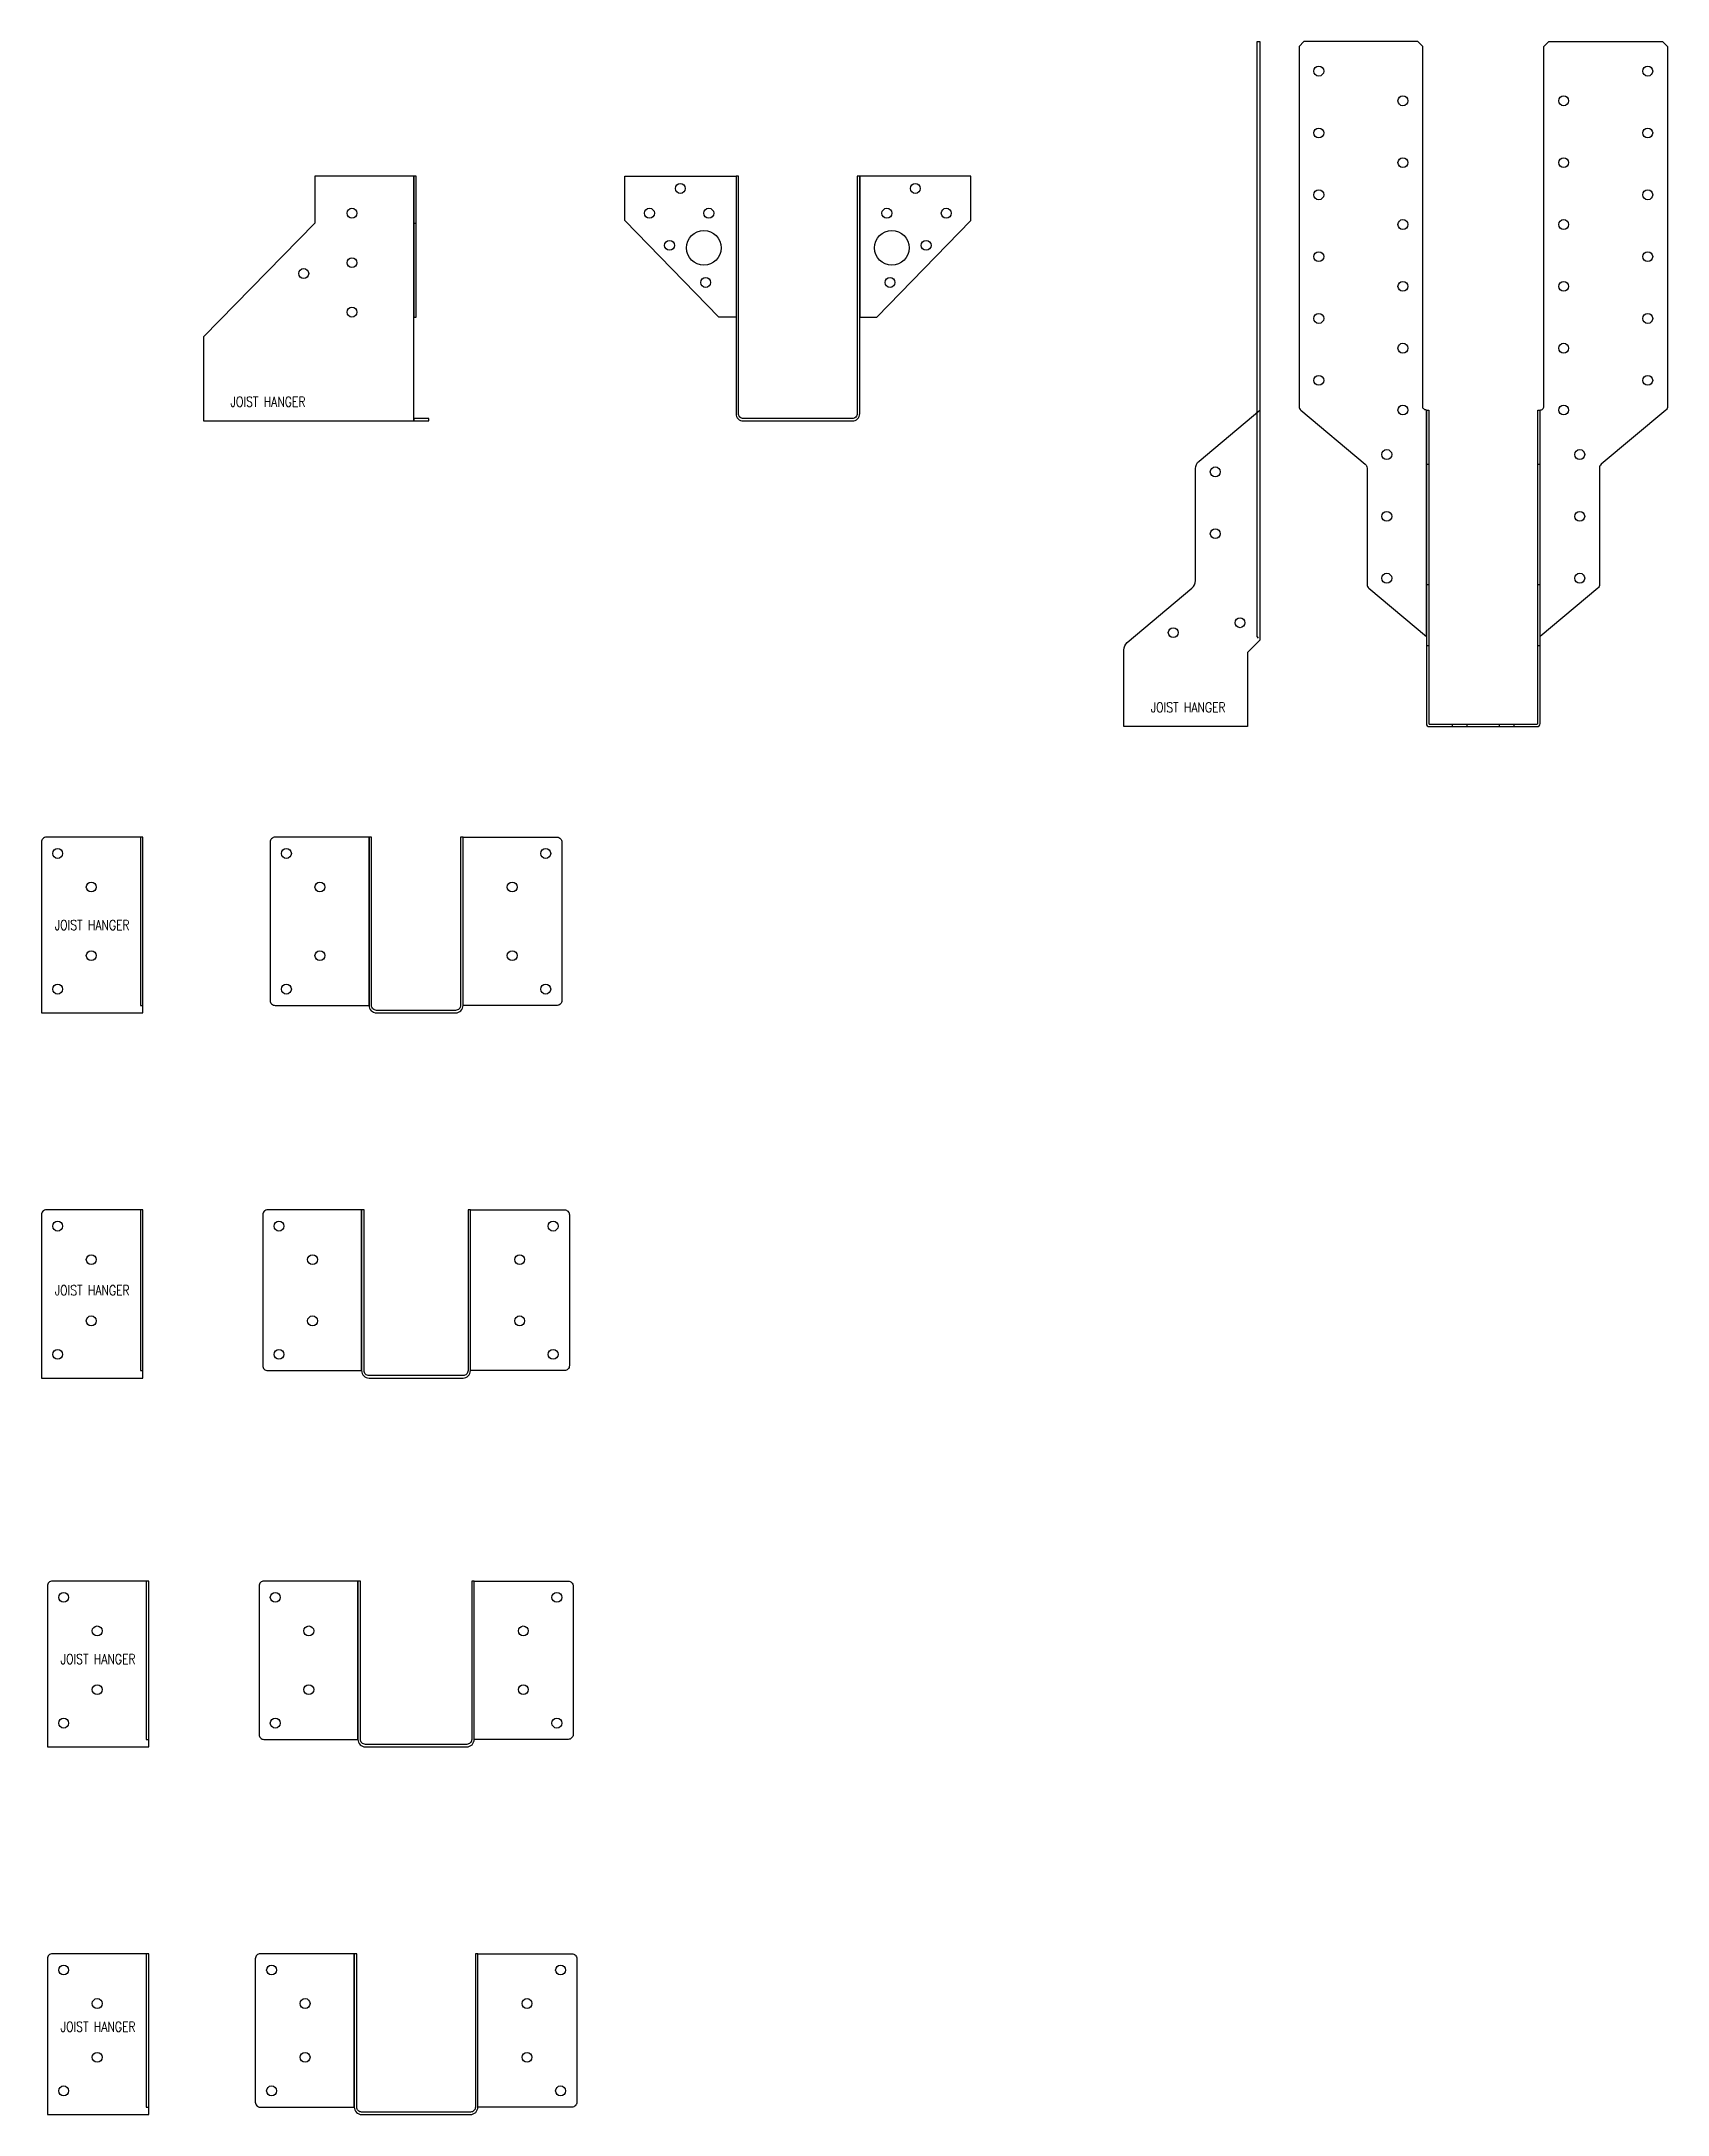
# Model space of a CAD drawing. Header units: millimetres. Extents: x 0 to 23312, y -3206 to 11448.
# Drawn here: x 15859 to 16517, y 8554 to 9392 of the extents above; entities that cross this region are included whole.
import ezdxf

# ---------------------------------------------------------------- set-up
doc = ezdxf.new("R2010")
doc.units = ezdxf.units.MM
doc.header["$LTSCALE"] = 10
doc.layers.add('40 - Detail Outline', color=142, linetype='Continuous')
doc.layers.add('44 - Detail Text', color=7, linetype='Continuous')
doc.styles.add('1-2', font='romans.shx', dxfattribs={"width": 0.8, "height": 4})

msp = doc.modelspace()

# ---------------------------------------------------------------- texts
at = {"layer": '44 - Detail Text', "color": 251, "char_height": 4, "attachment_point": 5, "style": '1-2'}
for insert in [(15951.084, 9246.668), (16323.127, 9123.108), (15879.99, 9035.103), (15879.99, 8887.457), (15882.388, 8738.361), (15882.388, 8589.709)]:
    msp.add_mtext('\\A1;JOIST HANGER', dxfattribs=dict(at, insert=insert))

# ---------------------------------------------------------------- linework, layer by layer
at = {"color": 252, "ltscale": 10}
for p, q in [((16420.447, 9221.335), (16419.447, 9221.335)), ((16465.447, 9221.335), (16464.447, 9221.335)), ((16420.447, 9172.668), (16419.447, 9172.668)), ((16465.447, 9172.668), (16464.447, 9172.668)), ((16420.447, 9147.984), (16419.447, 9147.984)), ((16465.447, 9147.984), (16464.447, 9147.984))]:
    msp.add_line(p, q, dxfattribs=at)
at = {"color": 251, "ltscale": 10}
for points in [[(16415.947, 9392.326), (16369.947, 9392.326), (16367.947, 9390.326), (16367.947, 9244.796, 0.2216947), (16368.661, 9243.264), (16394.732, 9221.388, -0.2216947), (16395.447, 9219.856), (16395.447, 9172.828, 0.2216947), (16396.161, 9171.296), (16419.447, 9151.757), (16419.447, 9243.326), (16419.447, 9243.326, -0.4142136), (16417.947, 9244.826), (16417.947, 9390.326)], [(16468.947, 9392.326), (16514.947, 9392.326), (16516.947, 9390.326), (16516.947, 9244.796, -0.2216947), (16516.232, 9243.264), (16490.161, 9221.388, 0.2216947), (16489.447, 9219.856), (16489.447, 9172.828, -0.2216947), (16488.732, 9171.296), (16465.447, 9151.757), (16465.447, 9243.326), (16465.447, 9243.326, 0.4142136), (16466.947, 9244.826), (16466.947, 9390.326)]]:
    msp.add_lwpolyline(points, format="xyb", close=True, dxfattribs=at)
at = {"color": 252, "ltscale": 10}
for points in [[(16419.447, 9243.326), (16419.447, 9116.576, 0.4142136), (16420.697, 9115.326), (16464.197, 9115.326, 0.4142136), (16465.447, 9116.576), (16465.447, 9243.326)], [(16419.447, 9243.326), (16420.447, 9243.326), (16420.447, 9116.576, 0.4142136), (16420.697, 9116.326), (16464.197, 9116.326, 0.4142136), (16464.447, 9116.576), (16464.447, 9243.326), (16465.447, 9243.326)]]:
    msp.add_lwpolyline(points, format="xyb", dxfattribs=at)
for points in [[(16429.947, 9115.326), (16429.947, 9116.326)], [(16435.947, 9115.326), (16435.947, 9116.326)], [(16448.947, 9115.326), (16448.947, 9116.326)], [(16454.947, 9115.326), (16454.947, 9116.326)]]:
    msp.add_lwpolyline(points, dxfattribs=at)
at = {"color": 251, "ltscale": 10}
for centre in [(16375.947, 9380.326), (16508.947, 9380.326), (16409.947, 9368.326), (16474.947, 9368.326), (16375.947, 9355.326), (16508.947, 9355.326), (16409.947, 9343.326), (16474.947, 9343.326), (16375.947, 9330.326), (16508.947, 9330.326), (16409.947, 9318.326), (16474.947, 9318.326), (16375.947, 9305.326), (16508.947, 9305.326), (16409.947, 9293.326), (16474.947, 9293.326), (16375.947, 9280.326), (16508.947, 9280.326), (16409.947, 9268.326), (16474.947, 9268.326), (16375.947, 9255.326), (16508.947, 9255.326), (16409.947, 9243.326), (16474.947, 9243.326), (16403.447, 9225.326), (16481.447, 9225.326), (16403.447, 9200.326), (16481.447, 9200.326), (16403.447, 9175.326), (16481.447, 9175.326)]:
    msp.add_circle(centre, 2, dxfattribs=at)
at = {"layer": '40 - Detail Outline', "color": 252, "ltscale": 10}
msp.add_lwpolyline([(16351.586, 9151.041), (16351.086, 9151.757), (16351.086, 9315.326), (16351.086, 9392.326), (16352.086, 9392.326), (16352.086, 9315.326), (16352.086, 9150.326), (16347.086, 9145.326), (16347.086, 9115.326), (16297.086, 9115.326), (16297.086, 9146.294, -0.2216947), (16298.515, 9149.358), (16324.657, 9171.294, 0.2216947), (16326.086, 9174.358), (16326.086, 9219.644, -0.2216947), (16327.515, 9222.708), (16352.086, 9243.326)], format="xyb", dxfattribs=at)
for points in [[(15925.043, 9272.886), (15925.043, 9238.886), (16010.043, 9238.886), (16010.043, 9337.886), (15970.043, 9337.886), (15970.043, 9318.886)], [(16011.043, 9337.886), (16010.043, 9337.886), (16010.043, 9280.886), (16011.043, 9280.886)], [(16095.307, 9337.886), (16140.307, 9337.886), (16140.307, 9280.886), (16133.307, 9280.886), (16095.307, 9319.886)], [(16235.307, 9337.886), (16190.307, 9337.886), (16190.307, 9280.886), (16197.307, 9280.886), (16235.307, 9319.886)], [(16010.043, 9238.886), (16016.043, 9238.886), (16016.043, 9239.886), (16010.043, 9239.886)], [(15900.484, 9002.613), (15900.484, 9070.613), (15899.484, 9070.613), (15899.484, 9002.613)], [(15900.484, 8854.967), (15900.484, 8919.967), (15899.484, 8919.967), (15899.484, 8854.967)], [(15902.882, 8705.872), (15902.882, 8769.872), (15901.882, 8769.872), (15901.882, 8705.872)], [(15902.882, 8557.219), (15902.882, 8619.219), (15901.882, 8619.219), (15901.882, 8557.219)]]:
    msp.add_lwpolyline(points, close=True, dxfattribs=at)
for points in [[(16189.307, 9337.886), (16189.307, 9241.886, -0.4142136), (16187.307, 9239.886), (16143.307, 9239.886, -0.4142136), (16141.307, 9241.886), (16141.307, 9337.886), (16140.307, 9337.886), (16140.307, 9241.886, 0.4142136), (16143.307, 9238.886), (16187.307, 9238.886, 0.4142136), (16190.307, 9241.886), (16190.307, 9337.886)], [(15900.484, 9070.613), (15861.484, 9070.613, 0.4142136), (15859.484, 9068.613), (15859.484, 8999.613), (15900.484, 8999.613)], [(15991.945, 9070.613), (15953.945, 9070.613, 0.4142136), (15951.945, 9068.613), (15951.945, 9004.613, 0.4142136), (15953.945, 9002.613), (15991.945, 9002.613)], [(16028.945, 9070.613), (16028.945, 9002.613, -0.4142136), (16026.945, 9000.613), (15994.945, 9000.613, -0.4142136), (15992.945, 9002.613), (15992.945, 9070.613), (15991.945, 9070.613), (15991.945, 9002.613, 0.4142136), (15994.945, 8999.613), (16026.945, 8999.613, 0.4142136), (16029.945, 9002.613), (16029.945, 9070.613)], [(16029.945, 9070.613), (16067.945, 9070.613, -0.4142136), (16069.945, 9068.613), (16069.945, 9004.613, -0.4142136), (16067.945, 9002.613), (16029.945, 9002.613)], [(15900.484, 8919.967), (15861.484, 8919.967, 0.4142136), (15859.484, 8917.967), (15859.484, 8851.967), (15900.484, 8851.967)], [(15988.945, 8919.967), (15950.945, 8919.967, 0.4142136), (15948.945, 8917.967), (15948.945, 8856.967, 0.4142136), (15950.945, 8854.967), (15988.945, 8854.967)], [(16031.945, 8919.967), (16031.945, 8854.967, -0.4142136), (16029.945, 8852.967), (15991.945, 8852.967, -0.4142136), (15989.945, 8854.967), (15989.945, 8919.967), (15988.945, 8919.967), (15988.945, 8854.967, 0.4142136), (15991.945, 8851.967), (16029.945, 8851.967, 0.4142136), (16032.945, 8854.967), (16032.945, 8919.967)], [(16032.945, 8919.967), (16070.945, 8919.967, -0.4142136), (16072.945, 8917.967), (16072.945, 8856.967, -0.4142136), (16070.945, 8854.967), (16032.945, 8854.967)], [(15902.882, 8769.872), (15863.882, 8769.872, 0.4142136), (15861.882, 8767.872), (15861.882, 8702.872), (15902.882, 8702.872)], [(15987.445, 8769.872), (15949.445, 8769.872, 0.4142136), (15947.445, 8767.872), (15947.445, 8707.872, 0.4142136), (15949.445, 8705.872), (15987.445, 8705.872)], [(16033.445, 8769.872), (16033.445, 8705.872, -0.4142136), (16031.445, 8703.872), (15990.445, 8703.872, -0.4142136), (15988.445, 8705.872), (15988.445, 8769.872), (15987.445, 8769.872), (15987.445, 8705.872, 0.4142136), (15990.445, 8702.872), (16031.445, 8702.872, 0.4142136), (16034.445, 8705.872), (16034.445, 8769.872)], [(16034.445, 8769.872), (16072.445, 8769.872, -0.4142136), (16074.445, 8767.872), (16074.445, 8707.872, -0.4142136), (16072.445, 8705.872), (16034.445, 8705.872)], [(15902.882, 8619.219), (15863.882, 8619.219, 0.4142136), (15861.882, 8617.219), (15861.882, 8554.219), (15902.882, 8554.219)], [(15985.945, 8619.219), (15947.945, 8619.219, 0.4142136), (15945.945, 8617.219), (15945.945, 8559.219, 0.4142136), (15947.945, 8557.219), (15985.945, 8557.219)], [(16034.945, 8619.219), (16034.945, 8557.219, -0.4142136), (16032.945, 8555.219), (15988.945, 8555.219, -0.4142136), (15986.945, 8557.219), (15986.945, 8619.219), (15985.945, 8619.219), (15985.945, 8557.219, 0.4142136), (15988.945, 8554.219), (16032.945, 8554.219, 0.4142136), (16035.945, 8557.219), (16035.945, 8619.219)], [(16035.945, 8619.219), (16073.945, 8619.219, -0.4142136), (16075.945, 8617.219), (16075.945, 8559.219, -0.4142136), (16073.945, 8557.219), (16035.945, 8557.219)]]:
    msp.add_lwpolyline(points, format="xyb", close=True, dxfattribs=at)
msp.add_lwpolyline([(16010.043, 9318.886), (16011.043, 9318.886)], dxfattribs=at)
for centre, radius in [((16117.807, 9332.886), 2), ((16212.807, 9332.886), 2), ((15985.043, 9322.886), 2), ((16105.307, 9322.886), 2), ((16129.307, 9322.886), 2), ((16201.307, 9322.886), 2), ((16225.307, 9322.886), 2), ((16113.427, 9309.886), 2), ((16127.307, 9308.886), 7), ((16203.307, 9308.886), 7), ((16217.186, 9309.886), 2), ((15985.043, 9302.886), 2), ((15965.527, 9298.511), 2), ((16128.043, 9294.886), 2), ((16202.571, 9294.886), 2), ((15985.043, 9282.886), 2), ((15866.059, 9064.038), 2), ((15958.52, 9064.038), 2), ((16063.37, 9064.038), 2), ((15879.613, 9050.484), 2), ((15972.074, 9050.484), 2), ((16049.816, 9050.484), 2), ((15879.613, 9022.742), 2), ((15972.074, 9022.742), 2), ((16049.816, 9022.742), 2), ((15866.059, 9009.188), 2), ((15958.52, 9009.188), 2), ((16063.37, 9009.188), 2), ((15866.059, 8913.392), 2), ((15955.52, 8913.392), 2), ((16066.37, 8913.392), 2), ((15879.613, 8899.838), 2), ((15969.074, 8899.838), 2), ((16052.816, 8899.838), 2), ((15879.613, 8875.096), 2), ((15969.074, 8875.096), 2), ((16052.816, 8875.096), 2), ((15866.059, 8861.542), 2), ((15955.52, 8861.542), 2), ((16066.37, 8861.542), 2), ((15868.457, 8763.297), 2), ((15954.02, 8763.297), 2), ((16067.87, 8763.297), 2), ((15882.011, 8749.742), 2), ((15967.574, 8749.742), 2), ((16054.316, 8749.742), 2), ((15882.011, 8726.001), 2), ((15967.574, 8726.001), 2), ((16054.316, 8726.001), 2), ((15868.457, 8712.446), 2), ((15954.02, 8712.446), 2), ((16067.87, 8712.446), 2), ((15868.457, 8612.644), 2), ((15952.52, 8612.644), 2), ((16069.37, 8612.644), 2), ((15882.011, 8599.09), 2), ((15966.074, 8599.09), 2), ((16055.816, 8599.09), 2), ((15882.011, 8577.348), 2), ((15966.074, 8577.348), 2), ((16055.816, 8577.348), 2), ((15868.457, 8563.794), 2), ((15952.52, 8563.794), 2), ((16069.37, 8563.794), 2)]:
    msp.add_circle(centre, radius, dxfattribs=at)
at = {"layer": '40 - Detail Outline', "color": 251, "ltscale": 10}
for centre in [(16334.086, 9218.326), (16334.086, 9193.326), (16317.086, 9153.326), (16344.086, 9157.326)]:
    msp.add_circle(centre, 2, dxfattribs=at)

msp.set_redraw_order([(e.dxf.handle, doc.entitydb.next_handle()) for e in msp.query("TEXT MTEXT ATTDEF DIMENSION ARC_DIMENSION")])  # texts and dimensions are drawn at this point

doc.saveas('drawing.dxf')
